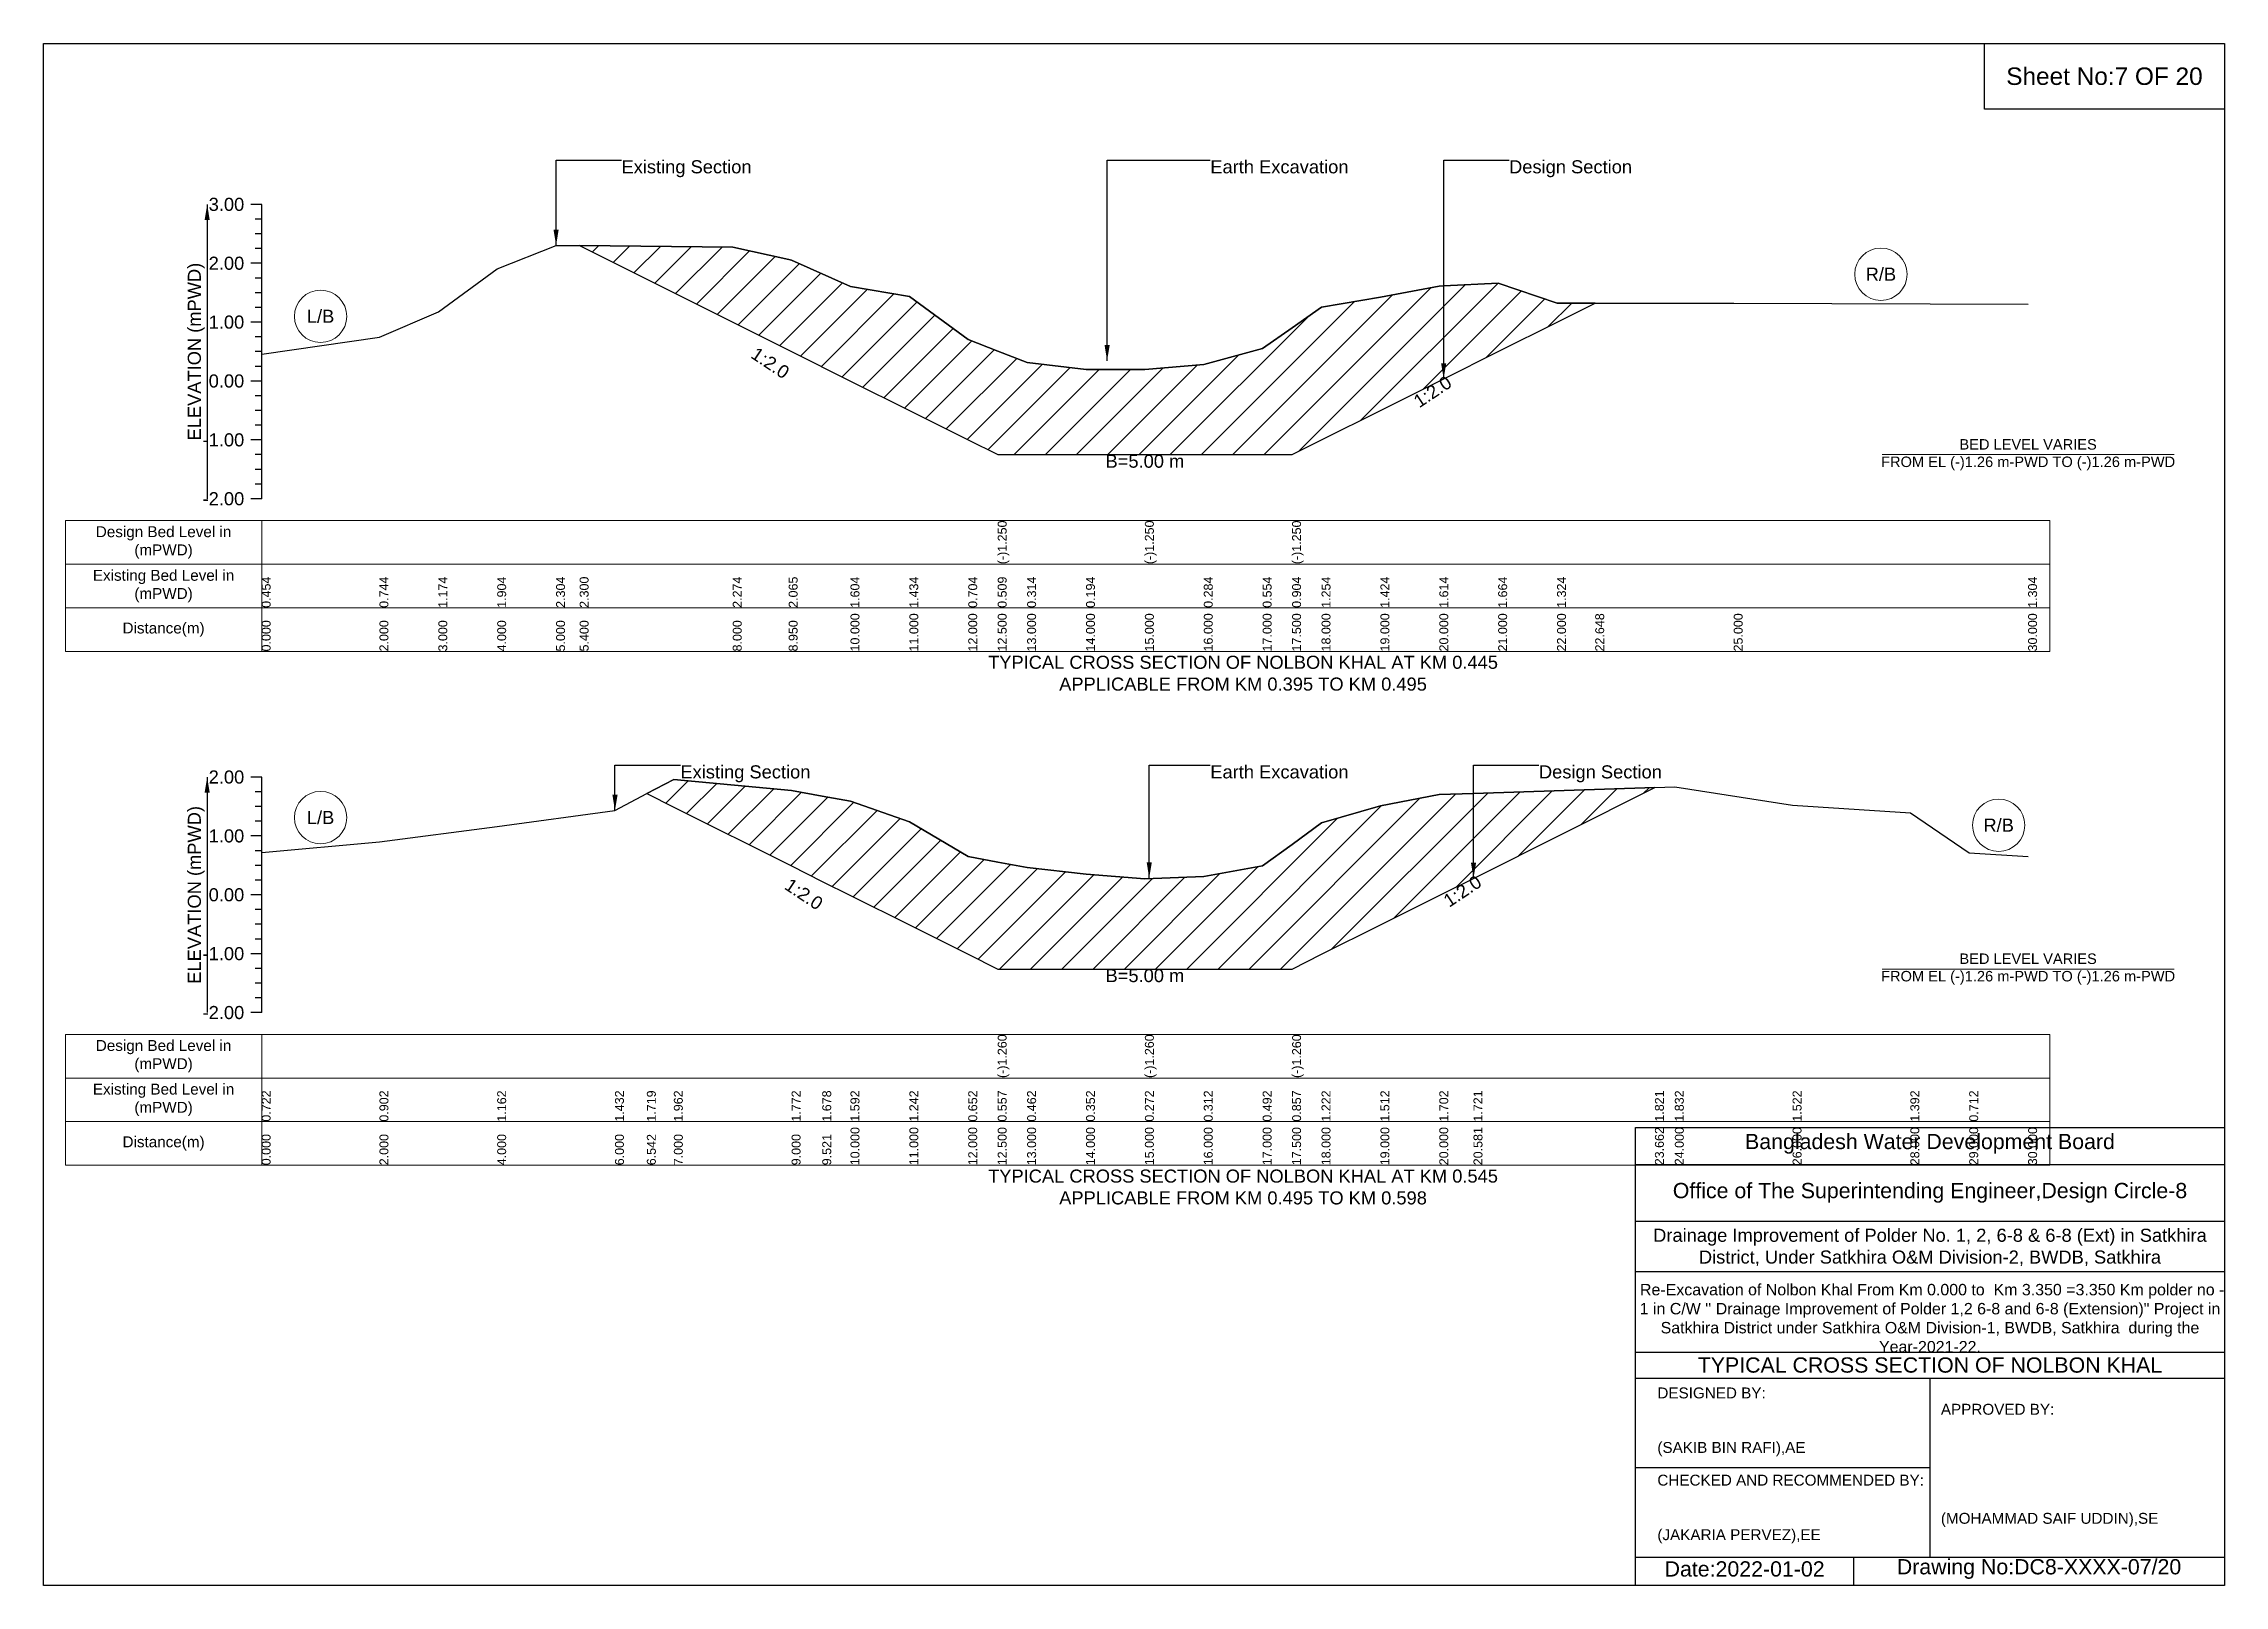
# Model space of a CAD drawing. Header units: inches. Extents: x 91000 to 298000, y -5656 to 0.
# Drawn here: x 160000 to 168000, y -5656 to 0 of the extents above; entities that cross this region are included whole.
import ezdxf

# ---------------------------------------------------------------- set-up
doc = ezdxf.new("R2010")
doc.units = ezdxf.units.IN
doc.header["$LTSCALE"] = 7
doc.header["$MEASUREMENT"] = 0
for name, color, linetype, lineweight in [('Cross section Data Border', 7, 'Continuous', 9), ('Cross Section Labels', 7, 'Continuous', 9), ('Existing_Bed_Level for Xsection', 7, 'Continuous', 25)]:
    doc.layers.add(name, color=color, linetype=linetype, lineweight=lineweight)
doc.styles.get("Standard").update_dxf_attribs({"font": 'arial.ttf'})
doc.dimstyles.get("Standard").update_dxf_attribs({"dimtxt": 0.18, "dimasz": 0.18, "dimexe": 0.18, "dimexo": 0.0625, "dimgap": 0.09, "dimtad": 0, "dimtih": 1, "dimtoh": 1, "dimdec": 4, "dimzin": 0, "dimdsep": 46, "dimtxsty": 'Standard', "dimcen": 0.09, "dimadec": 0, "dimazin": 0, "dimtfac": 1, "dimtdec": 4, "dimtofl": 0, "dimtmove": 0, "dimatfit": 3, "dimfxl": 1, "dimtolj": 1, "dimtzin": 0, "dimarcsym": 0})

msp = doc.modelspace()

# ---------------------------------------------------------------- texts
at = {"attachment_point": 5}
for s, insert, char_height in [('Sheet No:7 OF 20', (167560, -120), 64), ('Bangladesh Water Development Board', (166920, -4036), 56), ('Office of The Superintending Engineer,Design Circle-8', (166920, -4216), 56)]:
    msp.add_mtext(s, dxfattribs=dict(at, insert=insert, char_height=char_height))
for s, insert, char_height, width, attachment_point in [('Drainage Improvement of Polder No. 1, 2, 6-8 & 6-8 (Ext) in Satkhira District, Under Satkhira O&M Division-2, BWDB, Satkhira', (166920, -4416), 48, 2240, 5), (' Re-Excavation of Nolbon Khal From Km 0.000 to  Km 3.350 =3.350 Km polder no - 1 in C/W \'\' Drainage Improvement of Polder 1,2 6-8 and 6-8 (Extension)" Project in Satkhira District under Satkhira O&M Division-1, BWDB, Satkhira  during the Year-2021-22. ', (166920, -4676), 41.8678, 2160, 5), ('TYPICAL CROSS SECTION OF NOLBON KHAL', (166920, -4848), 56, 2240, 5), ('DESIGNED BY:^J^J^J(SAKIB BIN RAFI),AE', (165920, -5056), 40, 1120, 4), ('APPROVED BY:^J^J^J^J^J^J(MOHAMMAD SAIF UDDIN),SE', (166960, -5216), 40, 1120, 4), ('CHECKED AND RECOMMENDED BY:^J^J^J(JAKARIA PERVEZ),EE', (165920, -5376), 40, 1120, 4), ('Date:2022-01-02', (166240, -5596), 56, 1120, 5), ('Drawing No:DC8-XXXX-07/20', (167320, -5596), 56, 1760, 5)]:
    msp.add_mtext(s, dxfattribs=dict(insert=insert, char_height=char_height, width=width, attachment_point=attachment_point))
at = {"layer": 'Cross section Data Border', "char_height": 40, "width": 640, "attachment_point": 5}
for s, insert in [('Design Bed Level in (mPWD)', (160440, -1829.9)), ('Existing Bed Level in (mPWD)', (160440, -1989.9)), ('Distance(m)', (160440, -2149.9)), ('Design Bed Level in (mPWD)', (160440, -3714.8)), ('Existing Bed Level in (mPWD)', (160440, -3874.8)), ('Distance(m)', (160440, -4034.8))]:
    msp.add_mtext(s, dxfattribs=dict(at, insert=insert))
at = {"layer": 'Cross Section Labels'}
for s, insert, char_height, attachment_point in [('Existing Section', (162120, -427.9), 48, 1), ('Earth Excavation', (164280, -427.9), 48, 1), ('Design Section', (165376, -427.9), 48, 1), ('R/B', (166740, -846.1), 48, 5), ('L/B', (161016, -1000.5), 48, 5), ('B=5.00 m', (164040, -1507.9), 48, 2), ('BED LEVEL VARIES ^JFROM EL (-)1.26 m-PWD TO (-)1.26 m-PWD', (167280, -1507.9), 38.4, 5), ('TYPICAL CROSS SECTION OF NOLBON KHAL AT KM 0.445^JAPPLICABLE FROM KM 0.395 TO KM 0.495', (164400, -2309.9), 48, 5), ('Existing Section', (162336, -2647.6), 48, 1), ('Earth Excavation', (164280, -2647.6), 48, 1), ('Design Section', (165485.5, -2647.6), 48, 1), ('L/B', (161016, -2839.4), 48, 5), ('R/B', (167172, -2867.4), 48, 5), ('BED LEVEL VARIES ^JFROM EL (-)1.26 m-PWD TO (-)1.26 m-PWD', (167280, -3394.9), 38.4, 5), ('B=5.00 m', (164040, -3394.9), 48, 2), ('TYPICAL CROSS SECTION OF NOLBON KHAL AT KM 0.545^JAPPLICABLE FROM KM 0.495 TO KM 0.598', (164400, -4194.8), 48, 5)]:
    msp.add_mtext(s, dxfattribs=dict(at, insert=insert, char_height=char_height, attachment_point=attachment_point))
at = {"layer": 'Cross Section Labels', "char_height": 48, "attachment_point": 2}
for insert, rotation in [((162679.2, -1151.5), 326.30993), ((165082, -1256.9), 33.69007), ((162802.5, -3100.2), 326.30993), ((165191.5, -3089.2), 33.69007)]:
    msp.add_mtext('1:2.0', dxfattribs=dict(at, insert=insert, rotation=rotation))
at = {"layer": 'Existing_Bed_Level for Xsection', "char_height": 48, "attachment_point": 6}
for s, insert in [('3.00', (160736, -589.9)), ('2.00', (160736, -805.9)), ('1.00', (160736, -1021.9)), ('0.00', (160736, -1237.9)), ('-1.00', (160736, -1453.9)), ('-2.00', (160736, -1669.9)), ('2.00', (160736, -2690.8)), ('1.00', (160736, -2906.8)), ('0.00', (160736, -3122.8)), ('-1.00', (160736, -3338.8)), ('-2.00', (160736, -3554.8))]:
    msp.add_mtext(s, dxfattribs=dict(at, insert=insert))
at = {"layer": 'Existing_Bed_Level for Xsection', "rotation": 90}
for s, insert, char_height, attachment_point in [('ELEVATION (mPWD)', (160560, -1129.9), 48, 5), ('(-)1.250', (163500, -1909.9), 32.8, 1), ('(-)1.250', (164040, -1909.9), 32.8, 1), ('(-)1.250', (164580, -1909.9), 32.8, 1), ('0.454', (160800, -2069.9), 32.8, 1), ('0.744', (161232, -2069.9), 32.8, 1), ('1.174', (161448, -2069.9), 32.8, 1), ('1.904', (161664, -2069.9), 32.8, 1), ('2.304', (161880, -2069.9), 32.8, 1), ('2.300', (161966.4, -2069.9), 32.8, 1), ('2.274', (162528, -2069.9), 32.8, 1), ('2.065', (162733.2, -2069.9), 32.8, 1), ('1.604', (162960, -2069.9), 32.8, 1), ('1.434', (163176, -2069.9), 32.8, 1), ('0.704', (163392, -2069.9), 32.8, 1), ('0.509', (163500, -2069.9), 32.8, 1), ('0.314', (163608, -2069.9), 32.8, 1), ('0.194', (163824, -2069.9), 32.8, 1), ('0.284', (164256, -2069.9), 32.8, 1), ('0.554', (164472, -2069.9), 32.8, 1), ('0.904', (164580, -2069.9), 32.8, 1), ('1.254', (164688, -2069.9), 32.8, 1), ('1.424', (164904, -2069.9), 32.8, 1), ('1.614', (165120, -2069.9), 32.8, 1), ('1.664', (165336, -2069.9), 32.8, 1), ('1.324', (165552, -2069.9), 32.8, 1), ('1.304', (167280, -2069.9), 32.8, 1), ('0.000', (160800, -2229.9), 32.8, 1), ('2.000', (161232, -2229.9), 32.8, 1), ('3.000', (161448, -2229.9), 32.8, 1), ('4.000', (161664, -2229.9), 32.8, 1), ('5.000', (161880, -2229.9), 32.8, 1), ('5.400', (161966.4, -2229.9), 32.8, 1), ('8.000', (162528, -2229.9), 32.8, 1), ('8.950', (162733.2, -2229.9), 32.8, 1), ('10.000', (162960, -2229.9), 32.8, 1), ('11.000', (163176, -2229.9), 32.8, 1), ('12.000', (163392, -2229.9), 32.8, 1), ('12.500', (163500, -2229.9), 32.8, 1), ('13.000', (163608, -2229.9), 32.8, 1), ('14.000', (163824, -2229.9), 32.8, 1), ('15.000', (164040, -2229.9), 32.8, 1), ('16.000', (164256, -2229.9), 32.8, 1), ('17.000', (164472, -2229.9), 32.8, 1), ('17.500', (164580, -2229.9), 32.8, 1), ('18.000', (164688, -2229.9), 32.8, 1), ('19.000', (164904, -2229.9), 32.8, 1), ('20.000', (165120, -2229.9), 32.8, 1), ('21.000', (165336, -2229.9), 32.8, 1), ('22.000', (165552, -2229.9), 32.8, 1), ('22.648', (165692, -2229.9), 32.8, 1), ('25.000', (166200, -2229.9), 32.8, 1), ('30.000', (167280, -2229.9), 32.8, 1), ('ELEVATION (mPWD)', (160560, -3122.8), 48, 5), ('(-)1.260', (163500, -3794.8), 32.8, 1), ('(-)1.260', (164040, -3794.8), 32.8, 1), ('(-)1.260', (164580, -3794.8), 32.8, 1), ('0.722', (160800, -3954.8), 32.8, 1), ('0.902', (161232, -3954.8), 32.8, 1), ('1.162', (161664, -3954.8), 32.8, 1), ('1.432', (162096, -3954.8), 32.8, 1), ('1.719', (162213, -3954.8), 32.8, 1), ('1.962', (162312, -3954.8), 32.8, 1), ('1.772', (162744, -3954.8), 32.8, 1), ('1.678', (162856.5, -3954.8), 32.8, 1), ('1.592', (162960, -3954.8), 32.8, 1), ('1.242', (163176, -3954.8), 32.8, 1), ('0.652', (163392, -3954.8), 32.8, 1), ('0.557', (163500, -3954.8), 32.8, 1), ('0.462', (163608, -3954.8), 32.8, 1), ('0.352', (163824, -3954.8), 32.8, 1), ('0.272', (164040, -3954.8), 32.8, 1), ('0.312', (164256, -3954.8), 32.8, 1), ('0.492', (164472, -3954.8), 32.8, 1), ('0.857', (164580, -3954.8), 32.8, 1), ('1.222', (164688, -3954.8), 32.8, 1), ('1.512', (164904, -3954.8), 32.8, 1), ('1.702', (165120, -3954.8), 32.8, 1), ('1.721', (165245.5, -3954.8), 32.8, 1), ('1.821', (165911, -3954.8), 32.8, 1), ('1.832', (165984, -3954.8), 32.8, 1), ('1.522', (166416, -3954.8), 32.8, 1), ('1.392', (166848, -3954.8), 32.8, 1), ('0.712', (167064, -3954.8), 32.8, 1), ('10.000', (162960, -4114.8), 32.8, 1), ('11.000', (163176, -4114.8), 32.8, 1), ('12.000', (163392, -4114.8), 32.8, 1), ('12.500', (163500, -4114.8), 32.8, 1), ('13.000', (163608, -4114.8), 32.8, 1), ('14.000', (163824, -4114.8), 32.8, 1), ('15.000', (164040, -4114.8), 32.8, 1), ('16.000', (164256, -4114.8), 32.8, 1), ('17.000', (164472, -4114.8), 32.8, 1), ('17.500', (164580, -4114.8), 32.8, 1), ('18.000', (164688, -4114.8), 32.8, 1), ('19.000', (164904, -4114.8), 32.8, 1), ('20.000', (165120, -4114.8), 32.8, 1), ('20.581', (165245.5, -4114.8), 32.8, 1), ('23.662', (165911, -4114.8), 32.8, 1), ('24.000', (165984, -4114.8), 32.8, 1), ('26.000', (166416, -4114.8), 32.8, 1), ('28.000', (166848, -4114.8), 32.8, 1), ('29.000', (167064, -4114.8), 32.8, 1), ('30.000', (167280, -4114.8), 32.8, 1), ('0.000', (160800, -4114.8), 32.8, 1), ('2.000', (161232, -4114.8), 32.8, 1), ('4.000', (161664, -4114.8), 32.8, 1), ('6.000', (162096, -4114.8), 32.8, 1), ('6.542', (162213, -4114.8), 32.8, 1), ('7.000', (162312, -4114.8), 32.8, 1), ('9.000', (162744, -4114.8), 32.8, 1), ('9.521', (162856.5, -4114.8), 32.8, 1)]:
    msp.add_mtext(s, dxfattribs=dict(at, insert=insert, char_height=char_height, attachment_point=attachment_point))

# ---------------------------------------------------------------- hatches: boundary and pattern name
at = {"layer": 'Existing_Bed_Level for Xsection'}
h = msp.add_hatch(dxfattribs=at)
h.set_pattern_fill('ANSI31', color=256, scale=648, style=0)
h.paths.add_polyline_path([(161966.4, -741.1), (162528, -1021.9), (162733.2, -1124.5), (162744, -1129.9), (162960, -1237.9), (163176, -1345.9), (163392, -1453.9), (163500, -1507.9), (163608, -1507.9), (163824, -1507.9), (164040, -1507.9), (164256, -1507.9), (164472, -1507.9), (164580, -1507.9), (164688, -1453.9), (164904, -1345.9), (165120, -1237.9), (165136, -1229.9), (165336, -1129.9), (165552, -1021.9), (165692, -951.9), (165552, -951.9), (165336, -878.5), (165136, -888.5), (165120, -889.3), (164904, -930.3), (164688, -967), (164580, -1042.6), (164472, -1118.2), (164256, -1176.6), (164040, -1196), (163824, -1196), (163608, -1170.1), (163500, -1128), (163392, -1085.8), (163176, -928.2), (162960, -891.4), (162744, -794.2), (162733.2, -791.9), (162528, -746.7)])
h = msp.add_hatch(dxfattribs=at)
h.set_pattern_fill('ANSI31', color=256, scale=648, style=0)
h.paths.add_polyline_path([(162213, -2751.4), (162312, -2800.9), (162744, -3016.9), (162856.5, -3073.2), (162960, -3124.9), (163176, -3232.9), (163392, -3340.9), (163500, -3394.9), (163608, -3394.9), (163824, -3394.9), (164040, -3394.9), (164256, -3394.9), (164472, -3394.9), (164580, -3394.9), (164688, -3340.9), (164904, -3232.9), (165120, -3124.9), (165245.5, -3062.2), (165911, -2729.4), (165245.5, -2751), (165120, -2755.1), (164904, -2796.2), (164688, -2858.8), (164580, -2937.6), (164472, -3016.5), (164256, -3055.4), (164040, -3064), (163824, -3046.7), (163608, -3023), (163500, -3002.4), (163392, -2981.9), (163176, -2854.5), (162960, -2778.9), (162856.5, -2760.3), (162744, -2740), (162312, -2699)])

# ---------------------------------------------------------------- linework, layer by layer
for points in [[(160000, 0), (168000, 0), (168000, -5656), (160000, -5656)], [(167120, 0), (168000, 0), (168000, -240), (167120, -240)]]:
    msp.add_lwpolyline(points, close=True)
for points in [[(165840, -5656), (165840, -3976), (168000, -3976)], [(165840, -4112), (168000, -4112)], [(165840, -4320), (168000, -4320)], [(165840, -4504), (168000, -4504)], [(165840, -4800), (168000, -4800)], [(165840, -4896), (168000, -4896)], [(166920, -4896), (166920, -5552)], [(165840, -5224), (166920, -5224)], [(165840, -5552), (168000, -5552)], [(166640, -5552), (166640, -5656)]]:
    msp.add_lwpolyline(points)
at = {"layer": 'Cross section Data Border'}
for points in [[(160080, -1749.9), (167360, -1749.9), (167360, -2229.9), (160080, -2229.9)], [(160080, -3634.8), (167360, -3634.8), (167360, -4114.8), (160080, -4114.8)]]:
    msp.add_lwpolyline(points, close=True, dxfattribs=at)
for points in [[(160800, -1749.9), (160800, -2229.9)], [(160080, -1909.9), (167360, -1909.9)], [(160080, -2069.9), (167360, -2069.9)], [(160800, -3634.8), (160800, -4114.8)], [(160080, -3794.8), (167360, -3794.8)], [(160080, -3954.8), (167360, -3954.8)]]:
    msp.add_lwpolyline(points, dxfattribs=at)
at = {"layer": 'Cross Section Labels'}
for points in [[(166744.2, -1507.9), (167815.8, -1507.9)], [(166744.2, -3394.9), (167815.8, -3394.9)]]:
    msp.add_lwpolyline(points, dxfattribs=at)
for centre in [(166740, -846.1), (161016, -1000.5), (161016, -2839.4), (167172, -2867.4)]:
    msp.add_circle(centre, 96, dxfattribs=at)
at = {"layer": 'Existing_Bed_Level for Xsection'}
for points in [[(160800, -589.9), (160760, -589.9)], [(160800, -1669.9), (160800, -1453.9), (160800, -1237.9), (160800, -1021.9), (160800, -805.9), (160800, -589.9)], [(160800, -643.9), (160776, -643.9)], [(160800, -697.9), (160776, -697.9)], [(160800, -751.9), (160776, -751.9)], [(160800, -1139.8), (161232, -1077.2), (161448, -984.3), (161664, -826.6), (161880, -740.2), (161966.4, -741.1), (162528, -746.7), (162733.2, -791.9), (162744, -794.2), (162960, -891.4), (163176, -928.2), (163392, -1085.8), (163500, -1128), (163500, -1128), (163608, -1170.1), (163824, -1196), (164040, -1196), (164040, -1196), (164256, -1176.6), (164472, -1118.2), (164580, -1042.6), (164580, -1042.6), (164688, -967), (164904, -930.3), (165120, -889.3), (165136, -888.5), (165336, -878.5), (165552, -951.9), (165692, -951.9), (166200, -951.9), (167280, -956.2)], [(160800, -805.9), (160760, -805.9)], [(160800, -859.9), (160776, -859.9)], [(160800, -913.9), (160776, -913.9)], [(160800, -1021.9), (160760, -1021.9)], [(160800, -967.9), (160776, -967.9)], [(160800, -1075.9), (160776, -1075.9)], [(160800, -1129.9), (160776, -1129.9)], [(160800, -1183.9), (160776, -1183.9)], [(160800, -1237.9), (160760, -1237.9)], [(160800, -1291.9), (160776, -1291.9)], [(160800, -1345.9), (160776, -1345.9)], [(160800, -1399.9), (160776, -1399.9)], [(160800, -1453.9), (160760, -1453.9)], [(160800, -1507.9), (160776, -1507.9)], [(160800, -1561.9), (160776, -1561.9)], [(160800, -1669.9), (160760, -1669.9)], [(160800, -1615.9), (160776, -1615.9)], [(160800, -2690.8), (160760, -2690.8)], [(160800, -3554.8), (160800, -3338.8), (160800, -3122.8), (160800, -2906.8), (160800, -2690.8)], [(160800, -2966.8), (161232, -2927.9), (161664, -2871.8), (162096, -2813.4), (162213, -2751.4), (162312, -2699), (162744, -2740), (162856.5, -2760.3), (162960, -2778.9), (163176, -2854.5), (163392, -2981.9), (163500, -3002.4), (163500, -3002.4), (163608, -3023), (163824, -3046.7), (164040, -3064), (164040, -3064), (164256, -3055.4), (164472, -3016.5), (164580, -2937.6), (164580, -2937.6), (164688, -2858.8), (164904, -2796.2), (165120, -2755.1), (165245.5, -2751), (165911, -2729.4), (165984, -2727), (166416, -2794), (166848, -2822.1), (167064, -2969), (167280, -2981.9)], [(160800, -2744.8), (160776, -2744.8)], [(160800, -2798.8), (160776, -2798.8)], [(160800, -2852.8), (160776, -2852.8)], [(160800, -2906.8), (160760, -2906.8)], [(160800, -2960.8), (160776, -2960.8)], [(160800, -3014.8), (160776, -3014.8)], [(160800, -3068.8), (160776, -3068.8)], [(160800, -3122.8), (160760, -3122.8)], [(160800, -3176.8), (160776, -3176.8)], [(160800, -3230.8), (160776, -3230.8)], [(160800, -3338.8), (160760, -3338.8)], [(160800, -3284.8), (160776, -3284.8)], [(160800, -3392.8), (160776, -3392.8)], [(160800, -3446.8), (160776, -3446.8)], [(160800, -3500.8), (160776, -3500.8)], [(160800, -3554.8), (160760, -3554.8)]]:
    msp.add_lwpolyline(points, dxfattribs=at)
for points in [[(161966.4, -741.1), (161966.4, -741.1), (162528, -1021.9), (162733.2, -1124.5), (162744, -1129.9), (162960, -1237.9), (163176, -1345.9), (163392, -1453.9), (163500, -1507.9), (163500, -1507.9), (163608, -1507.9), (163824, -1507.9), (164040, -1507.9), (164040, -1507.9), (164256, -1507.9), (164472, -1507.9), (164580, -1507.9), (164580, -1507.9), (164688, -1453.9), (164904, -1345.9), (165120, -1237.9), (165136, -1229.9), (165336, -1129.9), (165552, -1021.9), (165692, -951.9), (165692, -951.9), (165692, -951.9), (165552, -951.9), (165336, -878.5), (165136, -888.5), (165120, -889.3), (164904, -930.3), (164688, -967), (164580, -1042.6), (164580, -1042.6), (164472, -1118.2), (164256, -1176.6), (164040, -1196), (164040, -1196), (163824, -1196), (163608, -1170.1), (163500, -1128), (163500, -1128), (163392, -1085.8), (163176, -928.2), (162960, -891.4), (162744, -794.2), (162733.2, -791.9), (162528, -746.7), (161966.4, -741.1)], [(162213, -2751.4), (162312, -2800.9), (162744, -3016.9), (162856.5, -3073.2), (162960, -3124.9), (163176, -3232.9), (163392, -3340.9), (163500, -3394.9), (163500, -3394.9), (163608, -3394.9), (163824, -3394.9), (164040, -3394.9), (164040, -3394.9), (164256, -3394.9), (164472, -3394.9), (164580, -3394.9), (164580, -3394.9), (164688, -3340.9), (164904, -3232.9), (165120, -3124.9), (165245.5, -3062.2), (165911, -2729.4), (165245.5, -2751), (165120, -2755.1), (164904, -2796.2), (164688, -2858.8), (164580, -2937.6), (164580, -2937.6), (164472, -3016.5), (164256, -3055.4), (164040, -3064), (164040, -3064), (163824, -3046.7), (163608, -3023), (163500, -3002.4), (163500, -3002.4), (163392, -2981.9), (163176, -2854.5), (162960, -2778.9), (162856.5, -2760.3), (162744, -2740), (162312, -2699)]]:
    msp.add_lwpolyline(points, close=True, dxfattribs=at)

msp.set_redraw_order([(e.dxf.handle, doc.entitydb.next_handle()) for e in msp.query("TEXT MTEXT ATTDEF DIMENSION ARC_DIMENSION")])  # texts and dimensions are drawn at this point

# ---------------------------------------------------------------- leaders
at = {"layer": 'Cross Section Labels', "annotation_type": 0, "has_hookline": 1, "hookline_direction": 0}
for points, text_width in [([(161880, -740.2), (161880, -427.9), (162119.9, -427.9)], 467.2), ([(163901.4, -1163.4), (163901.4, -427.9), (164279.9, -427.9)], 497), ([(165136, -1229.9), (165136, -427.9), (165375.9, -427.9)], 441.2), ([(162096, -2813.4), (162096, -2647.6), (162335.9, -2647.6)], 467.2), ([(164055.9, -3061.2), (164055.9, -2647.6), (164279.9, -2647.6)], 497), ([(165245.5, -3062.2), (165245.5, -2647.6), (165485.4, -2647.6)], 441.2)]:
    msp.add_leader(points, dimstyle='Standard', override={"dimasz": 57.6}, dxfattribs=dict(at, text_width=text_width))
at = {"layer": 'Existing_Bed_Level for Xsection'}
for points in [[(160600, -589.9), (160600, -1669.9)], [(160600, -2690.8), (160600, -3554.8)]]:
    msp.add_leader(points, dimstyle='Standard', override={"dimasz": 57.6}, dxfattribs=at)

doc.saveas('drawing.dxf')
